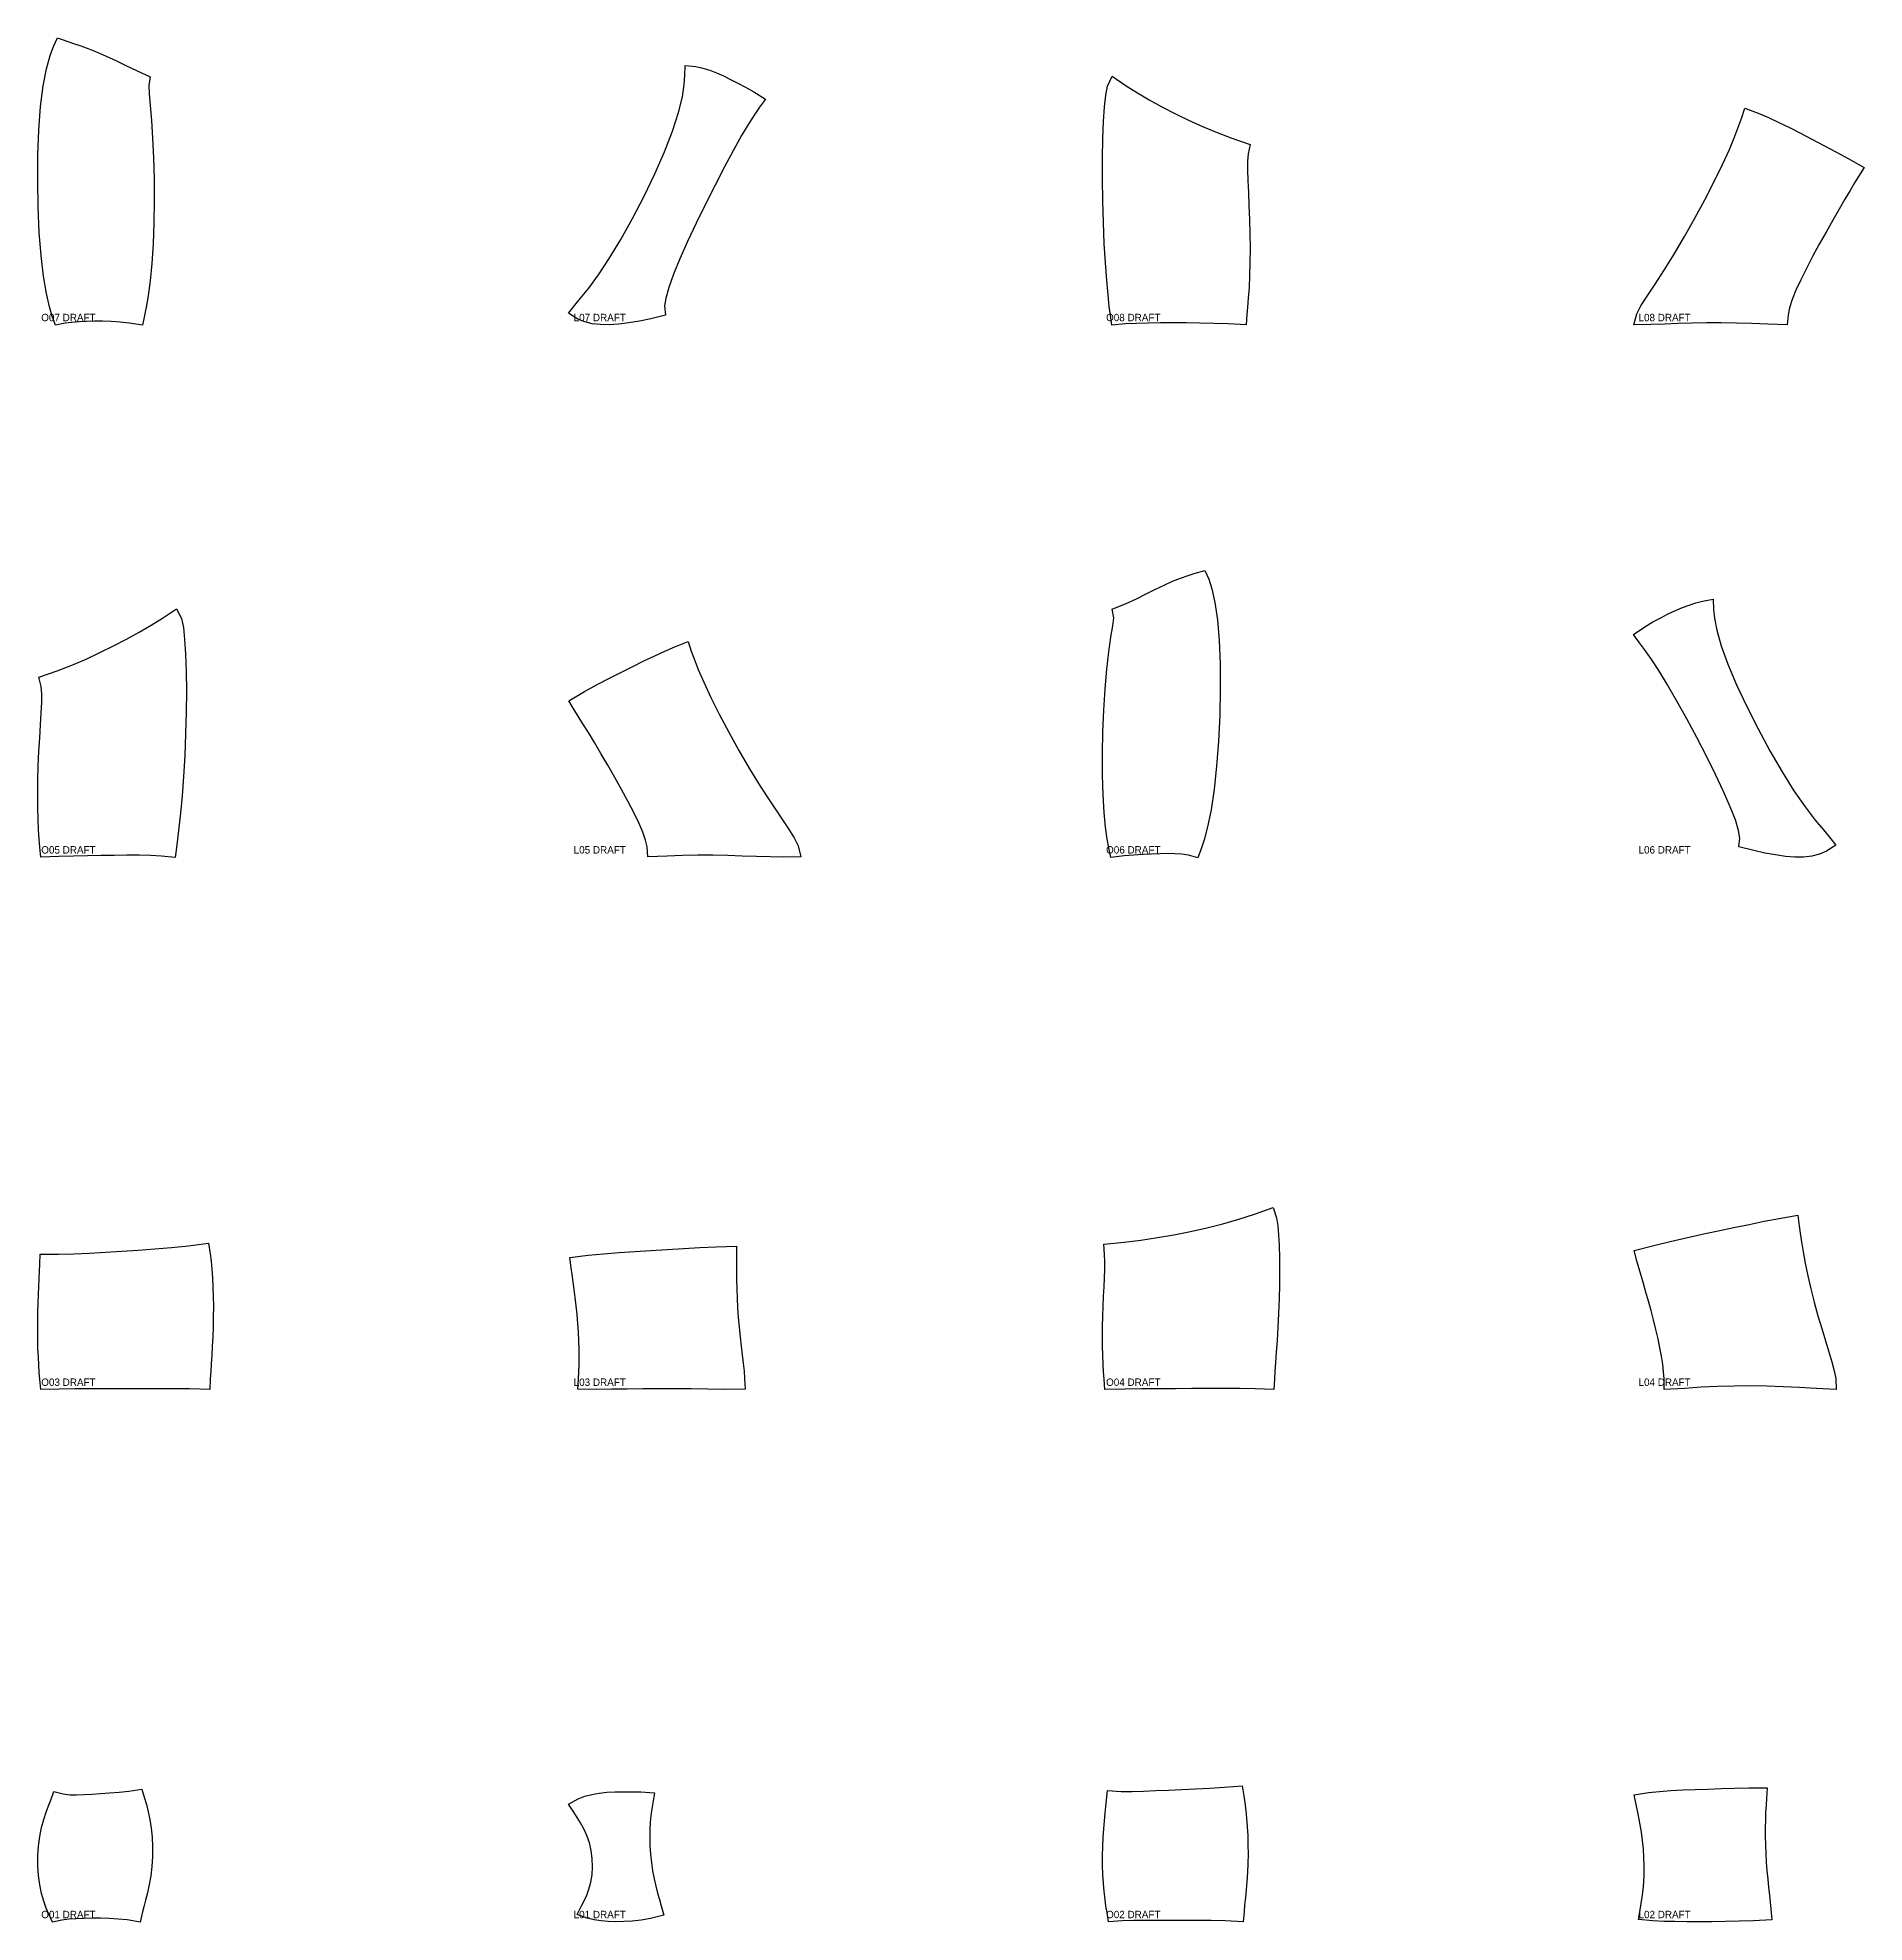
# Model space of a CAD drawing. Header units: millimetres. Extents: x -12 to 6208, y -14 to 12625.
# Drawn here: x -12 to 6163, y -14 to 6359 of the extents above; entities that cross this region are included whole.
import ezdxf

# ---------------------------------------------------------------- set-up
doc = ezdxf.new("R2010")
doc.units = ezdxf.units.MM

msp = doc.modelspace()

# ---------------------------------------------------------------- texts
for s, p in [('O07 DRAFT', (0, 5400)), ('L07 DRAFT', (1800, 5400)), ('O08 DRAFT', (3600, 5400)), ('L08 DRAFT', (5400, 5400)), ('O05 DRAFT', (0, 3600)), ('L05 DRAFT', (1800, 3600)), ('O06 DRAFT', (3600, 3600)), ('L06 DRAFT', (5400, 3600)), ('O03 DRAFT', (0, 1800)), ('L03 DRAFT', (1800, 1800)), ('O04 DRAFT', (3600, 1800)), ('L04 DRAFT', (5400, 1800)), ('O01 DRAFT', (0, 0)), ('L01 DRAFT', (1800, 0)), ('O02 DRAFT', (3600, 0)), ('L02 DRAFT', (5400, 0))]:
    msp.add_text(s, height=25).set_placement(p)

# ---------------------------------------------------------------- linework, layer by layer
for points in [[(48, 5386.2), (37, 5416.7), (27.7, 5448.3), (17.3, 5493.6), (7.5, 5552), (-0.6, 5621.8), (-6.6, 5700.4), (-10.4, 5785.2), (-12, 5873.2), (-11.3, 5961.4), (-8, 6046.5), (-2.1, 6125.5), (6.5, 6195.5), (17.6, 6253.7), (29.9, 6298.3), (41.4, 6328.9), (55.1, 6358.7), (86.8, 6347), (109.4, 6339.4), (134, 6330.9), (160.5, 6321), (189, 6309.5), (219.5, 6296.2), (252, 6281.3), (286.3, 6265), (322.4, 6247.6), (368.5, 6226.2), (364.1, 6196.6), (364.9, 6168.4), (368.1, 6129), (372.2, 6078.8), (376.3, 6019.5), (379.5, 5953), (381.4, 5881.4), (381.9, 5807.3), (380.9, 5733.2), (378.4, 5661.6), (374.2, 5595.1), (368.5, 5536.1), (361.7, 5486.4), (354.6, 5447.4), (348.7, 5418.9), (341.8, 5386.3), (297.7, 5393.7), (266.4, 5397.2), (236.4, 5399.2), (207.5, 5400.2), (179.9, 5400.3), (153.4, 5399.6), (128.1, 5398.2), (103.8, 5396), (80.6, 5392.9), (48, 5386.2)], [(1782.4, 5427.1), (1803.7, 5454.3), (1823.6, 5478.2), (1850.8, 5511.8), (1883.7, 5556.4), (1920.4, 5611.8), (1959.3, 5676.2), (1999.1, 5747.4), (2037.9, 5822.5), (2074.2, 5898.8), (2106.6, 5973.3), (2133.8, 6043.1), (2154.5, 6105.6), (2167.7, 6158.6), (2173.9, 6200.6), (2175.8, 6230.9), (2176.8, 6264.9), (2213.1, 6261), (2236.7, 6255.7), (2259.8, 6248.5), (2283, 6239.6), (2306.4, 6229.3), (2330.4, 6217.8), (2355.3, 6205), (2381.4, 6191), (2408.8, 6175.5), (2448.4, 6151.4), (2428.2, 6123.5), (2412.3, 6100.4), (2392, 6068.6), (2367.8, 6027.6), (2340.3, 5978), (2310.1, 5921.5), (2278.3, 5860.2), (2246.1, 5796.2), (2214.6, 5731.9), (2185, 5669.6), (2158.8, 5611.3), (2137.1, 5559), (2121.2, 5514.1), (2111.5, 5477.9), (2107.6, 5451.5), (2110.5, 5421), (2060.6, 5408.2), (2022.2, 5400.1), (1986.1, 5394.1), (1952.1, 5390), (1920.4, 5388), (1890.7, 5388.4), (1863, 5391.4), (1837.3, 5397.6), (1813.8, 5407.2), (1782.4, 5427.1)], [(3619.2, 5387.2), (3614.5, 5420.1), (3610.8, 5449.4), (3606.6, 5488.8), (3602.1, 5538.5), (3597.8, 5597.2), (3593.9, 5663.2), (3590.9, 5734.1), (3588.9, 5807.6), (3588, 5881), (3588.2, 5951.7), (3589.4, 6017.3), (3591.6, 6075.6), (3594.7, 6124.9), (3598.9, 6164.4), (3605.1, 6194.8), (3621, 6228.6), (3668, 6196.1), (3705.8, 6172.1), (3745.9, 6148.4), (3788.2, 6125.1), (3832.5, 6102.3), (3878.5, 6080.2), (3926.1, 6058.8), (3975.1, 6038.4), (4025.3, 6019.1), (4086.9, 5998.1), (4080, 5965.7), (4078.1, 5941), (4078.1, 5911.1), (4079.3, 5875.8), (4081.1, 5835.5), (4083.1, 5791.2), (4084.9, 5743.9), (4086.1, 5695.1), (4086.6, 5646.3), (4086.3, 5598.9), (4085.1, 5554.4), (4083.2, 5514), (4080.8, 5478.4), (4078.4, 5448), (4076.2, 5422.2), (4073.4, 5387.3), (4012.3, 5391), (3964.1, 5392.8), (3917, 5393.7), (3871.2, 5394.2), (3826.8, 5394.2), (3783.9, 5394), (3742.7, 5393.3), (3703.2, 5392.3), (3665.8, 5390.7), (3619.2, 5387.2)], [(5384.6, 5387.9), (5394, 5425.4), (5408.4, 5452.4), (5429.4, 5485.1), (5456, 5525.2), (5486.8, 5572.8), (5520.4, 5627), (5555.4, 5686), (5590.6, 5748.1), (5624.5, 5810.8), (5656, 5871.9), (5683.8, 5929.4), (5707.1, 5981.2), (5725.5, 6025.7), (5739.2, 6061.5), (5748.8, 6088.6), (5759.9, 6120.8), (5804.8, 6103.7), (5839.1, 6088.8), (5874.4, 6072.3), (5910.7, 6054.5), (5948, 6035.5), (5986.5, 6015.5), (6026.2, 5994.7), (6067.1, 5973), (6109.3, 5950.3), (6163.4, 5920), (6144.3, 5889.8), (6130.8, 5868), (6115.4, 5842.4), (6097.7, 5812.6), (6077.9, 5778.7), (6056.5, 5741.4), (6034, 5701.6), (6011.1, 5660.5), (5988.6, 5619.1), (5967.4, 5578.8), (5948.5, 5540.4), (5932.4, 5505), (5919.9, 5473.1), (5911, 5445.2), (5905.6, 5421.2), (5902.5, 5387.6), (5836.7, 5389.9), (5783.1, 5392), (5730.8, 5393.7), (5679.6, 5394.5), (5629.6, 5394.4), (5581, 5393.5), (5533.7, 5391.9), (5487.7, 5390), (5443.1, 5388.4), (5384.6, 5387.9)], [(3616.1, 3586.8), (3609.2, 3619.2), (3604, 3648.8), (3598.5, 3688.7), (3593.6, 3739.1), (3590.1, 3798.6), (3588.2, 3865.3), (3588, 3936.9), (3589.4, 4011.1), (3592.3, 4085.3), (3596.5, 4156.8), (3602.1, 4223.2), (3608.9, 4282.2), (3616.4, 4331.6), (3623, 4370), (3625.8, 4396.9), (3621.1, 4426.2), (3667.5, 4445.4), (3702.5, 4461.8), (3735.5, 4478.2), (3766.8, 4493.7), (3796.5, 4508), (3824.8, 4520.5), (3851.6, 4531.3), (3877, 4540.3), (3901, 4547.7), (3933.8, 4557.4), (3947.4, 4527.4), (3957.9, 4495.2), (3968.1, 4449.3), (3976.7, 4390.3), (3982.6, 4320), (3985.7, 4241.1), (3986.2, 4156.1), (3984.3, 4068.2), (3980.1, 3980.3), (3973.8, 3895.6), (3965.3, 3817.3), (3955, 3748.1), (3943.3, 3690.5), (3931.4, 3646.5), (3921.3, 3616.1), (3910.4, 3585.6), (3878.3, 3594.1), (3856.3, 3597.4), (3832.9, 3599.2), (3808.1, 3599.8), (3781.7, 3599.4), (3753.8, 3598.4), (3724.3, 3596.8), (3693.2, 3594.7), (3660.7, 3592), (3616.1, 3586.8)], [(-1.5, 3587.5), (-4.9, 3622.1), (-7.2, 3648.3), (-9.2, 3679.1), (-10.8, 3715.1), (-11.8, 3755.7), (-12, 3800.3), (-11.4, 3847.6), (-10, 3896.3), (-7.9, 3944.8), (-5.3, 3991.8), (-2.6, 4035.8), (-0.1, 4075.6), (1.6, 4110.5), (1.5, 4140), (-0.7, 4164.4), (-8.4, 4196.8), (53.3, 4217.8), (103, 4236.9), (151.5, 4257.6), (198.6, 4279.5), (244.3, 4302.1), (288.5, 4325.4), (331.1, 4348.9), (371.8, 4372.6), (410.3, 4396.2), (457.8, 4427.7), (473.8, 4394.3), (480.4, 4363.9), (484.8, 4324.1), (488, 4274.3), (489.9, 4215.6), (490.6, 4149.6), (490, 4078.6), (488.1, 4005), (485, 3931.5), (481, 3860.7), (476.1, 3795.1), (470.7, 3736.8), (465.4, 3687.7), (460.7, 3648.9), (457, 3620.1), (452.7, 3587), (406.2, 3591.3), (369.5, 3593.2), (330.6, 3594), (289.8, 3594.2), (247, 3593.9), (202.5, 3593.3), (156.3, 3592.5), (108.6, 3591.5), (59.8, 3590.2), (-1.5, 3587.5)], [(5739.5, 3622.2), (5742.9, 3652.5), (5738.4, 3678.2), (5727.4, 3713.6), (5710.3, 3757.9), (5687.8, 3809.7), (5660.5, 3867.5), (5629.9, 3929.1), (5597, 3992.5), (5563.1, 4055.4), (5529.6, 4115.4), (5497.8, 4170.5), (5468.5, 4218.8), (5442.6, 4258.7), (5420.5, 4289.7), (5403.4, 4312.7), (5382.9, 4340.2), (5421.3, 4366.3), (5448.9, 4383.1), (5475.4, 4397.6), (5500.7, 4410.4), (5525, 4421.7), (5548.4, 4431.5), (5571.2, 4440), (5593.6, 4447.3), (5616.1, 4453.2), (5652.1, 4459.6), (5653.8, 4425.4), (5656.8, 4396), (5664.5, 4354.8), (5679.7, 4302.4), (5702.4, 4240.3), (5731.6, 4171), (5766, 4097.1), (5804, 4021.4), (5844.3, 3947), (5885.3, 3876.5), (5925.4, 3812.6), (5963.2, 3757.8), (5997.1, 3713.4), (6025, 3679.7), (6045.3, 3655.5), (6066.7, 3628.6), (6035.9, 3608), (6012.4, 3597.8), (5986.4, 3591.2), (5958.3, 3588.1), (5928.4, 3588), (5896.5, 3590.5), (5862.8, 3595.3), (5827.1, 3601.8), (5789.4, 3610), (5739.5, 3622.2)], [(2050.4, 3588.4), (2048.5, 3622.3), (2043.2, 3645.7), (2033.6, 3672.8), (2020.1, 3703.9), (2003.1, 3738.7), (1983.4, 3776.6), (1961.7, 3816.6), (1938.8, 3857.7), (1915.4, 3898.5), (1892.3, 3938), (1870.2, 3975.1), (1849.8, 4008.8), (1831.4, 4038.5), (1815.4, 4064.2), (1801.8, 4086.3), (1783.4, 4116.7), (1837, 4147.8), (1879.6, 4171.2), (1921.1, 4193), (1961.3, 4213.6), (2000.2, 4233), (2037.7, 4251.3), (2073.9, 4268.4), (2108.7, 4284.5), (2142.5, 4299.3), (2187.1, 4317.2), (2197.7, 4284.6), (2207.2, 4258), (2221.1, 4222.8), (2239.9, 4179), (2263.7, 4127.8), (2292.1, 4070.9), (2324.1, 4010.3), (2358.7, 3948.1), (2394.5, 3886.7), (2430.4, 3828.2), (2465, 3774.6), (2496.6, 3727.2), (2523.8, 3686.9), (2545, 3653.7), (2559.3, 3626.4), (2568.3, 3589.3), (2510.1, 3588), (2464.8, 3588.4), (2418, 3589.7), (2370.1, 3591.4), (2321, 3592.9), (2271, 3594), (2220.2, 3594.2), (2168.5, 3593.4), (2115.9, 3591.4), (2050.4, 3588.4)], [(3595.9, 1787.7), (3593.3, 1823.2), (3591.6, 1848.3), (3590.1, 1875.1), (3589, 1904), (3588.2, 1934.8), (3588, 1967.3), (3588.3, 2001.1), (3589.1, 2035.4), (3590.3, 2069.6), (3591.8, 2103.1), (3593.3, 2135.1), (3594.7, 2165.4), (3595.5, 2193.5), (3595.7, 2219.6), (3595, 2244.1), (3592.7, 2279.5), (3661, 2285.9), (3717.3, 2293), (3773.6, 2301.4), (3829.6, 2311.3), (3885.3, 2322.4), (3940.5, 2334.8), (3995.1, 2348.5), (4048.9, 2363.7), (4101.6, 2380.3), (4165.2, 2403.2), (4175.7, 2368.1), (4180.4, 2341.4), (4183.4, 2310.4), (4185.3, 2274.5), (4186.3, 2234), (4186.5, 2189.6), (4186, 2142.4), (4184.8, 2093.8), (4183, 2045.2), (4180.7, 1998.1), (4178.1, 1954), (4175.4, 1913.8), (4172.9, 1878.5), (4170.7, 1848.3), (4169.1, 1822.4), (4167, 1787.5), (4104.5, 1790.1), (4052.7, 1791), (3999.7, 1791.3), (3945.5, 1791.1), (3890.4, 1790.8), (3834.5, 1790.5), (3778, 1790.2), (3721.1, 1789.8), (3664.1, 1789.3), (3595.9, 1787.7)], [(5486.9, 1787.2), (5486.4, 1823.5), (5484.9, 1847.5), (5482.1, 1872.9), (5477.9, 1900.1), (5472.4, 1929), (5466, 1959.4), (5458.6, 1991), (5450.7, 2023.2), (5442.3, 2055.3), (5433.7, 2086.8), (5425.2, 2117.2), (5416.9, 2146.1), (5409, 2173.2), (5401.6, 2198.6), (5394.8, 2222.6), (5385.2, 2257.6), (5451.8, 2275), (5506.7, 2288.2), (5561.4, 2300.6), (5615.6, 2312.5), (5669.1, 2324), (5722, 2335.1), (5774.1, 2346), (5825.4, 2356.4), (5876.1, 2366.3), (5938.4, 2377), (5942.8, 2341.6), (5946.2, 2316.3), (5950.7, 2286.8), (5956.5, 2252.7), (5963.9, 2214.4), (5972.8, 2172.5), (5983, 2128.2), (5994.4, 2082.7), (6006.7, 2037.4), (6019.3, 1993.7), (6031.8, 1952.5), (6043.5, 1914.8), (6053.7, 1881.1), (6061.6, 1851.3), (6066.6, 1824.6), (6068.4, 1787.3), (6000.1, 1790.9), (5944.8, 1794.1), (5889.4, 1796.9), (5834, 1799), (5778.5, 1799.9), (5723, 1799.5), (5667.5, 1797.9), (5611.8, 1795.2), (5555.8, 1791.6), (5486.9, 1787.2)], [(-1.8, 1787.7), (-4.6, 1821.9), (-6.5, 1845.7), (-8.3, 1870.9), (-9.8, 1897.6), (-11, 1926), (-11.7, 1955.7), (-12, 1986.4), (-11.8, 2017.6), (-11.3, 2048.8), (-10.3, 2079.3), (-9.1, 2108.7), (-7.8, 2136.6), (-6.6, 2162.9), (-5.5, 2187.6), (-4.8, 2211.1), (-4.1, 2245.7), (58.4, 2245.6), (110.2, 2246.9), (163.2, 2249.1), (217.2, 2251.8), (272.2, 2255.1), (327.9, 2258.8), (384.2, 2263), (440.8, 2267.8), (497.5, 2273.5), (565.7, 2282.3), (571.1, 2246.7), (574.3, 2221.6), (576.9, 2194.7), (579, 2165.9), (580.5, 2135), (581.5, 2102.4), (581.8, 2068.5), (581.6, 2034), (580.9, 1999.6), (579.6, 1965.9), (578, 1933.6), (576.2, 1903.1), (574.5, 1874.6), (572.8, 1848.2), (571.5, 1823.4), (569.9, 1787.6), (501.7, 1789.7), (445.4, 1790.3), (389.1, 1790.4), (332.9, 1790.2), (277, 1790), (221.7, 1789.9), (167, 1789.8), (113.2, 1789.7), (60.7, 1789.3), (-1.8, 1787.7)], [(1814, 1788.5), (1816.2, 1823.9), (1817.5, 1847.1), (1818.3, 1871.3), (1818.7, 1896.9), (1818.5, 1924), (1817.7, 1952.3), (1816.3, 1981.5), (1814.3, 2011.2), (1811.7, 2041), (1808.7, 2070.3), (1805.3, 2098.7), (1801.6, 2125.9), (1798, 2151.7), (1794.4, 2176.1), (1791.2, 2199.6), (1786.5, 2234.4), (1849.3, 2241.8), (1901.2, 2246.6), (1953.9, 2250.7), (2007.3, 2254.3), (2061.3, 2257.8), (2115.8, 2261.1), (2170.8, 2264.4), (2226.2, 2267.6), (2282.1, 2270.4), (2350.9, 2272.7), (2350.4, 2236.2), (2350.1, 2211.5), (2350, 2185.4), (2350.3, 2157.6), (2351.1, 2127.9), (2352.4, 2096.7), (2354.3, 2064.3), (2356.7, 2031.3), (2359.7, 1998.3), (2363, 1965.9), (2366.5, 1934.6), (2370.1, 1904.9), (2373.4, 1876.8), (2376.1, 1850.3), (2378, 1825.1), (2379.3, 1788.4), (2309.9, 1788.3), (2253.2, 1788.9), (2197.2, 1789.6), (2142, 1790), (2087.4, 1790.1), (2033.7, 1789.8), (1980.8, 1789.3), (1928.7, 1788.6), (1877.3, 1788), (1814, 1788.5)], [(3608.2, -12.8), (3603.1, 18.8), (3599.7, 40.7), (3596.4, 64.4), (3593.5, 90.3), (3591.1, 118.2), (3589.3, 147.9), (3588.2, 178.9), (3588, 210.5), (3588.6, 242), (3590, 272.7), (3592, 302), (3594.4, 329.5), (3597, 354.7), (3599.5, 377.9), (3601.6, 399.4), (3604.6, 431.6), (3651.1, 429), (3687.9, 428.8), (3726.8, 429.8), (3767.8, 431.5), (3810.8, 433.4), (3855.7, 435.6), (3902.3, 437.7), (3950.2, 440), (3999.3, 442.7), (4060.3, 447.5), (4065.4, 413.6), (4068.8, 389.9), (4072, 364.7), (4074.8, 337.8), (4077.1, 309.3), (4078.7, 279.2), (4079.7, 248.1), (4079.8, 216.6), (4079.1, 185), (4077.7, 154.2), (4075.7, 124.5), (4073.4, 96.4), (4070.9, 70), (4068.5, 45.3), (4066.5, 21.9), (4064, -12.6), (4002.8, -9.3), (3954.7, -8.1), (3907.5, -7.6), (3861.6, -7.4), (3816.9, -7.5), (3773.6, -7.5), (3732, -7.8), (3692.3, -8.2), (3654.7, -9.4), (3608.2, -12.8)], [(38, -13.9), (25.6, 13.7), (16.9, 34.2), (8.5, 57.4), (0.9, 83.6), (-5.3, 112.5), (-9.7, 143.9), (-12, 176.8), (-12, 210.4), (-9.7, 243.9), (-5.2, 276.1), (1.1, 306.3), (8.7, 333.9), (16.9, 358.4), (24.9, 380.1), (32.2, 399.5), (42.3, 428.4), (74.3, 420.2), (96.1, 417.7), (119.6, 417.2), (144.8, 418), (171.9, 419.5), (200.7, 421.5), (231.2, 423.7), (263.2, 426.3), (296.1, 429.5), (340.2, 435.9), (349.5, 405.8), (355.9, 384), (361.9, 359.9), (367.4, 333.4), (371.7, 304.4), (374.8, 273.5), (376.2, 241.1), (375.9, 208.2), (373.7, 175.4), (370, 143.7), (364.9, 113.8), (358.9, 86.2), (352.6, 61.1), (346.7, 38.4), (341.5, 17.6), (334.6, -13.8), (290.6, -6), (259.5, -2.7), (229.3, -1), (200.1, -0.4), (171.8, -0.4), (144.6, -0.9), (118.4, -1.9), (93.5, -3.7), (70, -6.6), (38, -13.9)], [(1811.4, 12.1), (1826.7, 41.5), (1835.6, 59), (1844, 77.9), (1851.7, 98.7), (1858, 121.7), (1862.2, 146.8), (1863.9, 173.6), (1862.9, 201.2), (1859.4, 228.7), (1853.3, 255.1), (1845, 279.8), (1834.8, 302.3), (1823.6, 322.6), (1812.1, 341), (1800.8, 358.1), (1782.9, 385.4), (1814.8, 403.2), (1837.5, 412.3), (1861.4, 418.8), (1886.3, 423.1), (1912, 425.8), (1938.7, 427.2), (1966.6, 427.7), (1996, 427.6), (2027.3, 426.8), (2073.8, 423.5), (2067.8, 390.2), (2064.2, 369.6), (2061.2, 347.8), (2059, 324.4), (2057.6, 299.2), (2057.2, 272.5), (2058, 244.6), (2059.8, 216.1), (2062.7, 187.7), (2066.6, 159.9), (2071.6, 133.4), (2077.4, 108.3), (2083.8, 84.9), (2090.2, 62.9), (2096.3, 42.1), (2105.1, 9.9), (2059.9, -0.7), (2027.9, -6.1), (1997.7, -9.5), (1969.2, -11.4), (1942.4, -12), (1916.9, -11.3), (1892.6, -9.2), (1869.1, -5.7), (1846.1, -0.3), (1811.4, 12.1)], [(5400.3, -4.5), (5406, 28.6), (5409.4, 49.5), (5412.6, 71.7), (5415.4, 95.6), (5417.5, 121.2), (5418.7, 148.4), (5419, 176.7), (5418.3, 205.6), (5416.4, 234.6), (5413.6, 263), (5409.9, 290.4), (5405.6, 316.2), (5401.1, 340.4), (5396.6, 363), (5392.3, 384.2), (5385.8, 416.8), (5433.3, 424.6), (5470.6, 428.8), (5509.5, 431.7), (5549.8, 433.7), (5591.5, 435.4), (5634.6, 436.9), (5679.1, 438.3), (5725.1, 439.7), (5772.9, 440.9), (5835, 440.9), (5832.7, 405.3), (5831.2, 382.1), (5829.9, 357.9), (5829, 332.3), (5828.6, 305.4), (5828.6, 277.3), (5829.2, 248.2), (5830.3, 218.6), (5832, 189), (5834.2, 159.8), (5836.8, 131.5), (5839.6, 104.3), (5842.5, 78.4), (5845.1, 53.8), (5847.4, 30.2), (5850.3, -5), (5788.3, -8.8), (5739.8, -10.5), (5693, -11.4), (5647.9, -11.9), (5604.7, -12), (5563.2, -11.9), (5523.3, -11.5), (5485.1, -10.7), (5448.3, -8.9), (5400.3, -4.5)]]:
    msp.add_lwpolyline(points, close=True)

msp.set_redraw_order([(e.dxf.handle, doc.entitydb.next_handle()) for e in msp.query("TEXT MTEXT ATTDEF DIMENSION ARC_DIMENSION")])  # texts and dimensions are drawn at this point

doc.saveas('drawing.dxf')
